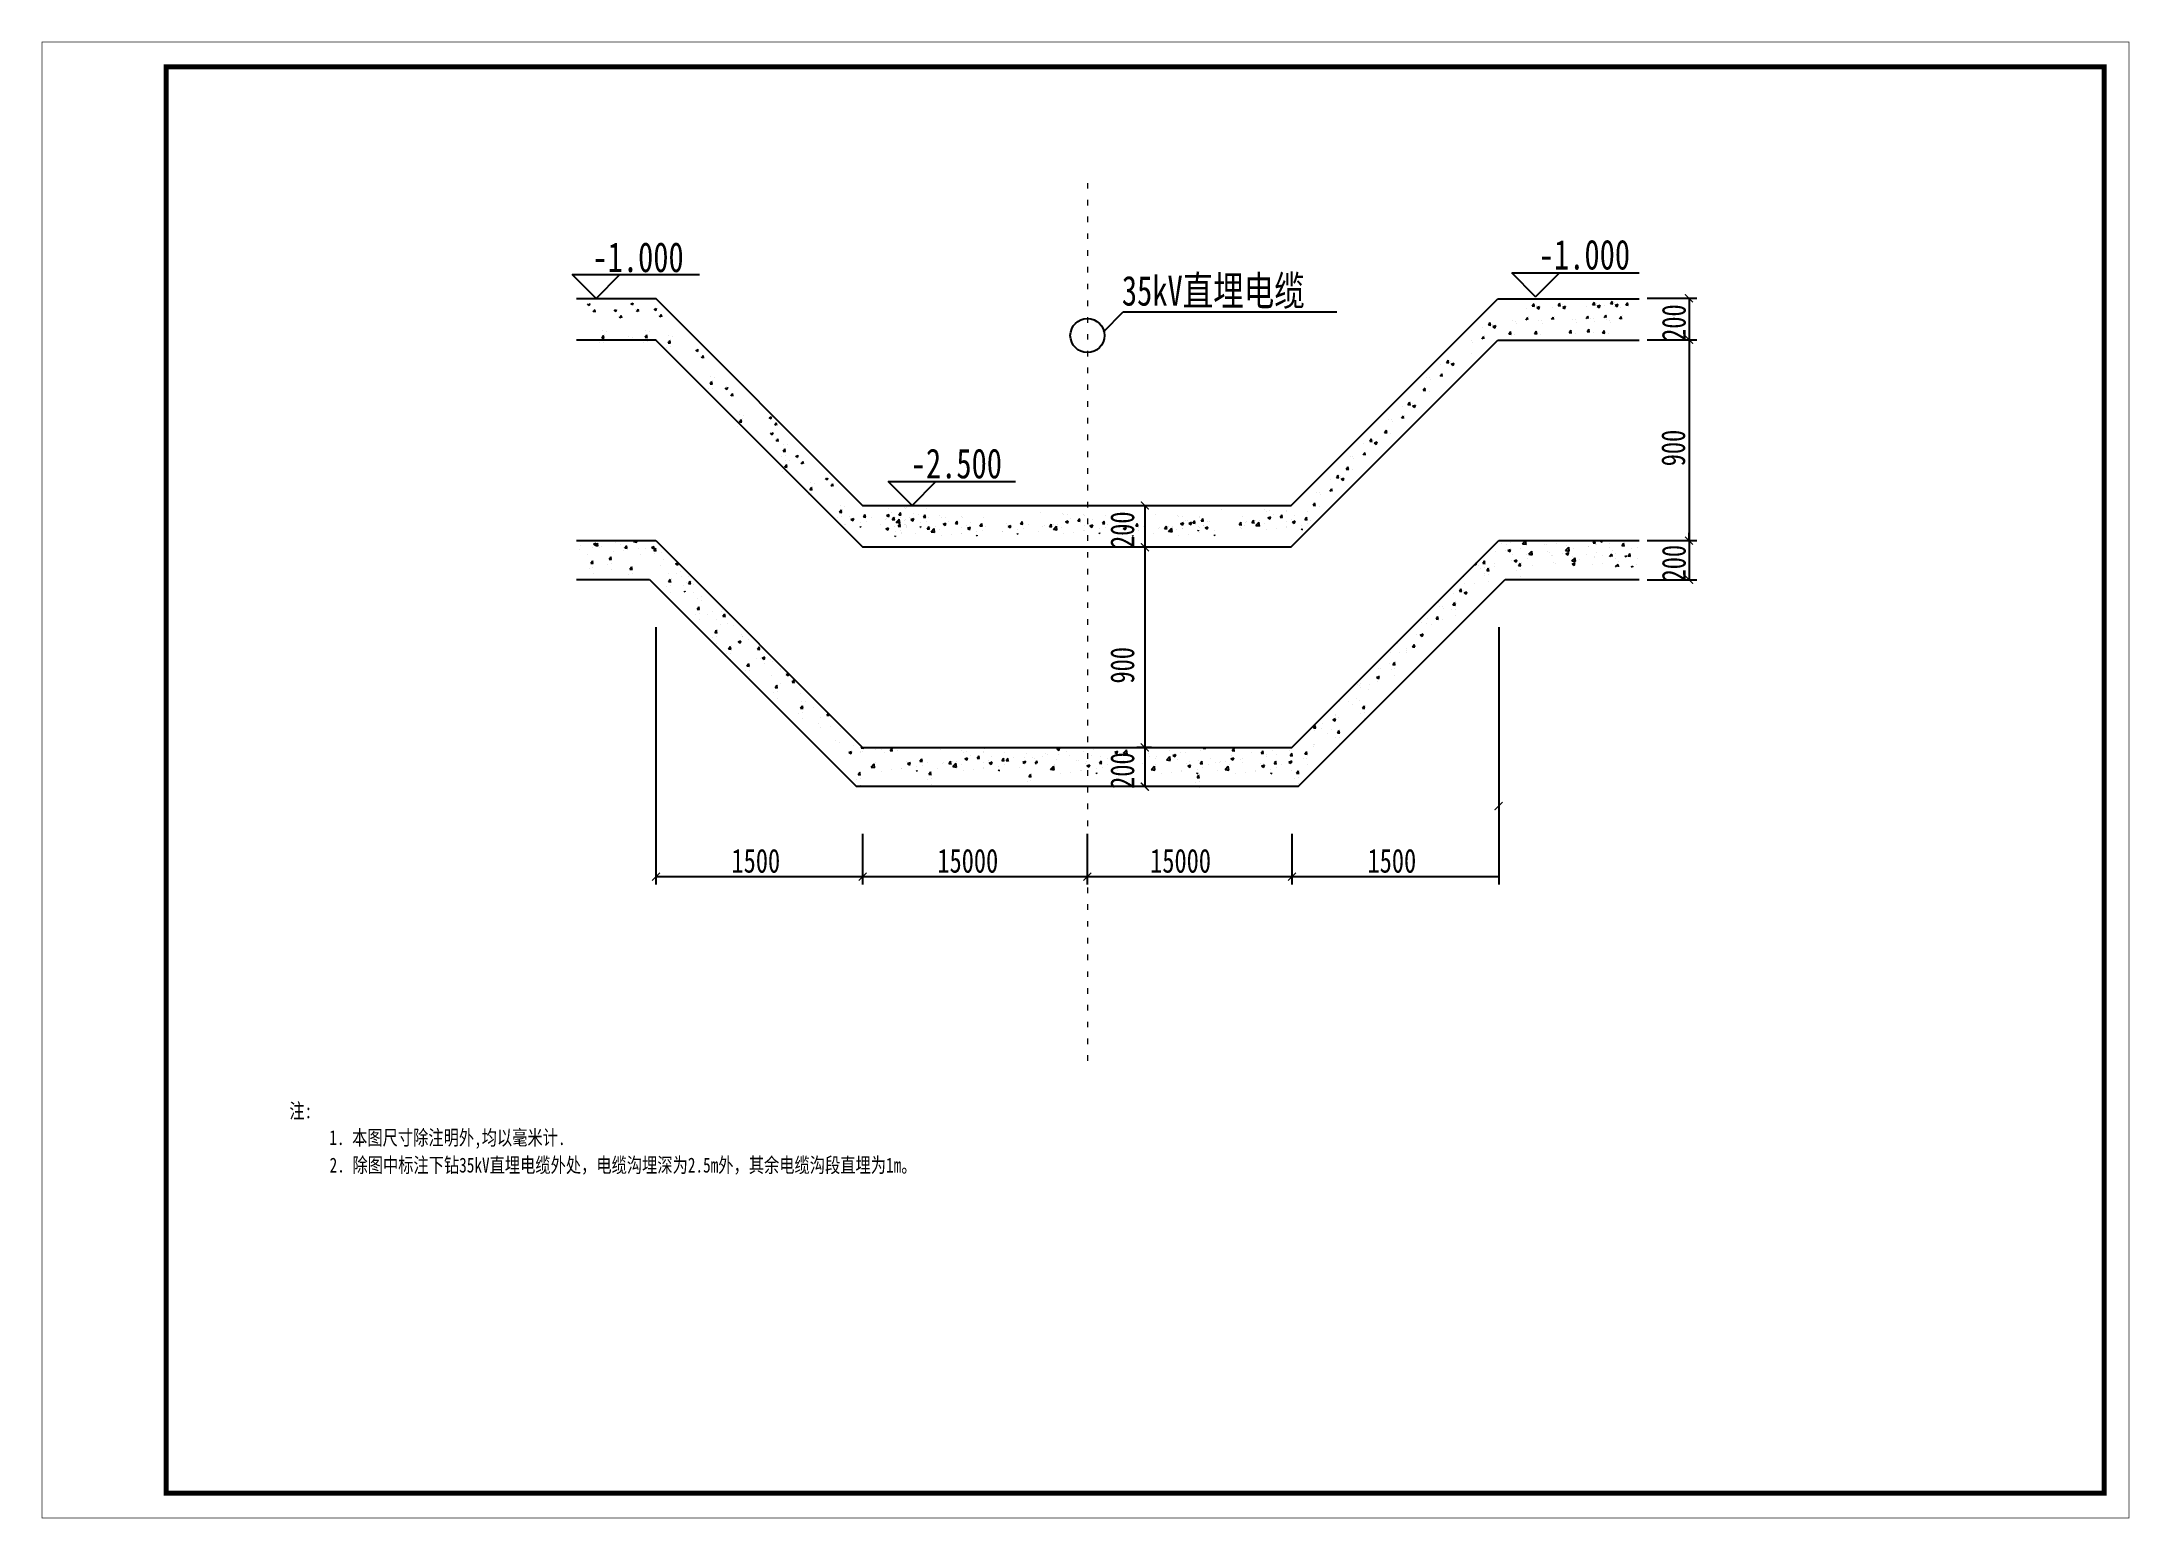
# Model space of a CAD drawing. Header units: inches. Extents: x -113 to 2477, y -497 to 443.
# Drawn here: x 2056.9 to 2477, y -494.3 to -197.2 of the extents above; entities that cross this region are included whole.
import ezdxf

# ---------------------------------------------------------------- set-up
doc = ezdxf.new("R2010")
doc.units = ezdxf.units.IN
doc.header["$MEASUREMENT"] = 0
doc.linetypes.add('DEMO4', pattern=[0.1875, 0.0625, -0.125])
for name, color, linetype in [('0S-DETL-DIMS', 21, 'Continuous'), ('0S-DETL-HATCH', 8, 'Continuous'), ('0S-DETL-LINE', 2, 'Continuous'), ('0S-SYMB', 10, 'Continuous'), ('0S-TEXT', 4, 'Continuous')]:
    doc.layers.add(name, color=color, linetype=linetype)
doc.styles.add('宋体', font='', dxfattribs={"width": 0.75})
doc.styles.get('宋体').set_extended_font_data('SimSun')

msp = doc.modelspace()

# ---------------------------------------------------------------- texts
at = {"color": 0, "style": '宋体', "width": 0.75}
for s, p in [('注:', (2106.713, -413.778)), ('1. 本图尺寸除注明外,均以毫米计.', (2114.752, -419.156)), ('2. 除图中标注下钻35kV直埋电缆外处，电缆沟埋深为2.5m外，其余电缆沟段直埋为1m。', (2114.816, -424.691))]:
    msp.add_text(s, height=3, dxfattribs=at).set_placement(p)
at = {"layer": '0S-DETL-DIMS', "color": 0, "style": '宋体', "width": 0.75}
for s, p in [('200', (2387.715, -257.34)), ('900', (2387.595, -282.581)), ('200', (2276.733, -299.019)), ('200', (2387.715, -305.752)), ('900', (2276.733, -326.299)), ('200', (2276.733, -347.495))]:
    msp.add_text(s, height=4.8, rotation=90, dxfattribs=at).set_placement(p)
for s, p in [('1500', (2195.69, -364.352)), ('15000', (2237.124, -364.352)), ('15000', (2279.945, -364.352)), ('1500', (2323.69, -364.352))]:
    msp.add_text(s, height=4.8, dxfattribs=at).set_placement(p)
at = {"layer": '0S-TEXT', "color": 0, "style": '宋体', "width": 0.75}
for s, p in [('-1.000', (2167.71, -243.497)), ('-1.000', (2358.162, -242.985)), ('35kV直埋电缆', (2274.254, -250.251)), ('-2.500', (2231.766, -285.009))]:
    msp.add_text(s, height=6, dxfattribs=at).set_placement(p)

# ---------------------------------------------------------------- linework, layer by layer
at = {"color": 0, "linetype": 'DEMO4', "lineweight": 0, "ltscale": 18}
msp.add_line((2267.319, -225.59), (2267.319, -403.262), dxfattribs=at)
at = {"color": 0}
for p, q in [((2180.523, -248.871), (2164.49, -248.871)), ((2270.541, -255.51), (2274.545, -251.51)), ((2274.545, -251.51), (2288.893, -251.51)), ((2288.893, -251.51), (2317.504, -251.51)), ((2349.924, -248.871), (2378.342, -248.871)), ((2388.395, -248.763), (2388.395, -257.108)), ((2388.395, -248.763), (2388.395, -305.403)), ((2180.523, -257.213), (2164.49, -257.213)), ((2349.924, -257.213), (2378.342, -257.213)), ((2388.395, -257.108), (2388.395, -297.546)), ((2222.09, -290.438), (2289.29, -290.471)), ((2278.87, -290.466), (2278.872, -347.045)), ((2289.29, -290.471), (2308.324, -290.471)), ((2388.395, -297.546), (2388.395, -303.159)), ((2222.09, -298.78), (2289.29, -298.813)), ((2289.29, -298.813), (2308.324, -298.813))]:
    msp.add_line(p, q, dxfattribs=at)
for points, const_width in [([(2056.934, -494.206), (2056.934, -197.206), (2476.934, -197.206), (2476.934, -494.206)], 0.1), ([(2081.934, -489.206), (2081.934, -202.206), (2471.934, -202.206), (2471.934, -489.206)], 1)]:
    msp.add_lwpolyline(points, close=True, dxfattribs=dict(at, const_width=const_width))
at = {"color": 0, "const_width": 0.24}
for points in [[(2389.195, -249.563), (2387.595, -247.963)], [(2389.195, -257.908), (2387.595, -256.308)], [(2278.072, -289.669), (2279.672, -291.269)], [(2278.072, -298.08), (2279.672, -299.68)], [(2387.595, -296.746), (2389.195, -298.346)], [(2387.595, -296.746), (2389.195, -298.346)], [(2389.195, -306.203), (2387.595, -304.603)], [(2278.072, -338.346), (2279.672, -339.946)], [(2278.072, -338.346), (2279.672, -339.946)], [(2279.672, -347.845), (2278.072, -346.245)], [(2349.29, -351.756), (2350.89, -350.156)], [(2181.29, -364.352), (2179.69, -365.952)], [(2222.89, -364.352), (2221.29, -365.952)], [(2221.29, -365.952), (2222.89, -364.352)], [(2268.1, -364.352), (2266.5, -365.952)], [(2309.29, -364.352), (2307.69, -365.952)], [(2307.69, -365.952), (2309.29, -364.352)]]:
    msp.add_lwpolyline(points, dxfattribs=at)
at = {"color": 0}
msp.add_circle((2267.319, -256.27), 3.437, dxfattribs=at)
at = {"layer": '0S-DETL-DIMS', "color": 0}
for p, q in [((2379.98, -248.763), (2389.995, -248.763)), ((2379.98, -257.108), (2389.995, -257.108)), ((2379.98, -297.546), (2389.995, -297.546)), ((2379.98, -297.546), (2389.995, -297.546)), ((2388.395, -297.546), (2388.395, -295.946)), ((2379.98, -305.403), (2389.995, -305.403)), ((2180.49, -314.942), (2180.49, -366.752)), ((2350.09, -314.942), (2350.09, -366.752)), ((2280.223, -339.146), (2277.272, -339.146)), ((2280.223, -339.146), (2277.272, -339.146)), ((2282.119, -347.045), (2277.272, -347.045)), ((2222.09, -356.542), (2222.09, -366.752)), ((2222.09, -356.542), (2222.09, -366.752)), ((2267.3, -356.542), (2267.3, -366.752)), ((2308.49, -356.542), (2308.49, -366.752)), ((2308.49, -356.542), (2308.49, -366.752)), ((2180.49, -365.152), (2222.09, -365.152)), ((2222.09, -365.152), (2241.29, -365.152)), ((2241.29, -365.152), (2289.29, -365.152)), ((2289.29, -365.152), (2308.49, -365.152)), ((2308.49, -365.152), (2350.09, -365.152))]:
    msp.add_line(p, q, dxfattribs=at)
at = {"layer": '0S-DETL-HATCH', "color": 0}
for p, q in [((2166.676, -249.972), (2167.081, -250.244)), ((2166.792, -249.879), (2166.792, -249.879)), ((2167.08, -250.244), (2167.222, -249.82)), ((2167.732, -251.185), (2167.732, -251.185)), ((2167.867, -251.527), (2168.259, -251.06)), ((2168.279, -251.585), (2168.185, -251.075)), ((2171.99, -251.155), (2172.394, -251.428)), ((2172.106, -251.062), (2172.106, -251.062)), ((2172.393, -251.427), (2172.536, -251.003)), ((2175.391, -249.85), (2175.795, -250.123)), ((2175.506, -249.758), (2175.506, -249.758)), ((2175.794, -250.123), (2175.936, -249.699)), ((2176.446, -251.063), (2176.446, -251.063)), ((2176.582, -251.406), (2176.974, -250.939)), ((2176.994, -251.463), (2176.9, -250.954)), ((2180.036, -250.942), (2180.441, -251.215)), ((2180.152, -250.85), (2180.152, -250.85)), ((2180.44, -251.215), (2180.582, -250.791)), ((2181.228, -252.498), (2181.619, -252.031)), ((2181.64, -252.555), (2181.546, -252.046)), ((2355.652, -250.741), (2355.652, -250.741)), ((2356.821, -250.318), (2357.213, -249.852)), ((2356.821, -250.32), (2357.307, -250.362)), ((2357.233, -250.376), (2357.139, -249.866)), ((2357.639, -250.152), (2357.639, -250.152)), ((2357.753, -250.675), (2358.157, -250.948)), ((2357.759, -250.661), (2358.328, -250.443)), ((2358.156, -250.948), (2358.321, -250.456)), ((2360.856, -250.663), (2360.856, -250.663)), ((2362.026, -250.24), (2362.418, -249.773)), ((2362.026, -250.242), (2362.511, -250.284)), ((2362.437, -250.298), (2362.343, -249.788)), ((2362.843, -250.074), (2362.843, -250.074)), ((2362.957, -250.597), (2363.361, -250.87)), ((2362.963, -250.583), (2363.532, -250.365)), ((2363.361, -250.869), (2363.525, -250.378)), ((2367.822, -250.467), (2367.822, -250.467)), ((2368.991, -250.045), (2369.383, -249.578)), ((2368.991, -250.046), (2369.477, -250.089)), ((2369.403, -250.102), (2369.309, -249.593)), ((2369.809, -249.879), (2369.809, -249.879)), ((2369.923, -250.401), (2370.327, -250.674)), ((2369.929, -250.388), (2370.498, -250.169)), ((2370.326, -250.674), (2370.491, -250.183)), ((2371.422, -250.272), (2371.422, -250.272)), ((2371.837, -252.034), (2371.837, -252.034)), ((2372.591, -249.849), (2372.983, -249.382)), ((2372.591, -249.851), (2373.077, -249.893)), ((2373.003, -249.907), (2372.909, -249.397)), ((2373.409, -249.683), (2373.409, -249.683)), ((2373.523, -250.206), (2373.927, -250.479)), ((2373.529, -250.192), (2374.098, -249.974)), ((2373.926, -250.478), (2374.091, -249.987)), ((2374.514, -250.545), (2374.514, -250.545)), ((2375.683, -250.123), (2376.075, -249.656)), ((2375.683, -250.124), (2376.169, -250.167)), ((2376.095, -250.18), (2376.001, -249.671)), ((2169.683, -255.347), (2169.683, -255.347)), ((2170.116, -256.157), (2170.116, -256.157)), ((2170.488, -255.521), (2170.488, -255.521)), ((2173.045, -252.368), (2173.045, -252.368)), ((2173.181, -252.711), (2173.573, -252.244)), ((2173.593, -252.768), (2173.499, -252.258)), ((2178.296, -256.619), (2178.688, -256.152)), ((2178.398, -255.225), (2178.398, -255.225)), ((2178.708, -256.677), (2178.614, -256.167)), ((2178.831, -256.036), (2178.831, -256.036)), ((2179.202, -255.4), (2179.202, -255.4)), ((2181.092, -252.156), (2181.092, -252.156)), ((2346.835, -254.555), (2346.835, -254.555)), ((2348.004, -254.134), (2348.49, -254.176)), ((2348.005, -254.132), (2348.396, -253.665)), ((2348.416, -254.19), (2348.322, -253.68)), ((2348.822, -253.966), (2348.822, -253.966)), ((2348.936, -254.489), (2349.34, -254.762)), ((2348.942, -254.475), (2349.511, -254.257)), ((2349.339, -254.761), (2349.504, -254.27)), ((2352.119, -255.922), (2352.511, -255.455)), ((2352.119, -255.923), (2352.605, -255.966)), ((2352.531, -255.98), (2352.437, -255.47)), ((2352.859, -253.339), (2352.859, -253.339)), ((2353.335, -256.084), (2353.335, -256.084)), ((2353.434, -253.378), (2353.434, -253.378)), ((2353.626, -253.827), (2353.626, -253.827)), ((2355.532, -253.087), (2355.924, -252.62)), ((2355.944, -253.144), (2355.85, -252.635)), ((2356.067, -252.504), (2356.067, -252.504)), ((2357.323, -255.845), (2357.809, -255.888)), ((2357.324, -255.844), (2357.715, -255.377)), ((2357.735, -255.901), (2357.641, -255.392)), ((2358.064, -253.261), (2358.064, -253.261)), ((2358.54, -256.006), (2358.54, -256.006)), ((2358.639, -253.3), (2358.639, -253.3)), ((2358.831, -253.749), (2358.831, -253.749)), ((2360.737, -253.009), (2361.129, -252.542)), ((2361.148, -253.066), (2361.054, -252.557)), ((2361.271, -252.425), (2361.271, -252.425)), ((2364.289, -255.649), (2364.681, -255.182)), ((2364.289, -255.65), (2364.775, -255.692)), ((2364.701, -255.706), (2364.607, -255.196)), ((2365.029, -253.066), (2365.029, -253.066)), ((2365.506, -255.81), (2365.506, -255.81)), ((2365.604, -253.105), (2365.604, -253.105)), ((2365.796, -253.553), (2365.796, -253.553)), ((2367.702, -252.813), (2368.094, -252.346)), ((2367.889, -255.453), (2368.281, -254.986)), ((2367.889, -255.454), (2368.375, -255.497)), ((2368.114, -252.871), (2368.02, -252.361)), ((2368.301, -255.51), (2368.207, -255.001)), ((2368.237, -252.23), (2368.237, -252.23)), ((2368.63, -252.87), (2368.63, -252.87)), ((2369.106, -255.615), (2369.106, -255.615)), ((2369.204, -252.909), (2369.204, -252.909)), ((2369.396, -253.358), (2369.396, -253.358)), ((2370.981, -255.727), (2371.373, -255.26)), ((2370.981, -255.728), (2371.466, -255.77)), ((2371.392, -255.784), (2371.298, -255.275)), ((2371.302, -252.618), (2371.694, -252.151)), ((2371.714, -252.675), (2371.62, -252.166)), ((2371.721, -253.144), (2371.721, -253.144)), ((2372.197, -255.889), (2372.197, -255.889)), ((2372.296, -253.183), (2372.296, -253.183)), ((2372.488, -253.632), (2372.488, -253.632)), ((2374.394, -252.891), (2374.786, -252.424)), ((2374.806, -252.949), (2374.712, -252.439)), ((2374.928, -252.308), (2374.928, -252.308)), ((2169.223, -257.751), (2169.223, -257.751)), ((2169.484, -256.558), (2169.484, -256.558)), ((2169.582, -256.741), (2169.974, -256.274)), ((2169.582, -256.742), (2170.068, -256.784)), ((2169.994, -256.798), (2169.9, -256.288)), ((2169.999, -257.606), (2169.999, -257.606)), ((2174.997, -256.53), (2174.997, -256.53)), ((2175.801, -256.705), (2175.801, -256.705)), ((2177.938, -257.63), (2177.938, -257.63)), ((2178.199, -256.437), (2178.199, -256.437)), ((2178.296, -256.62), (2178.782, -256.663)), ((2178.714, -257.484), (2178.714, -257.484)), ((2182.584, -258.722), (2182.584, -258.722)), ((2182.845, -257.529), (2182.845, -257.529)), ((2182.942, -257.711), (2183.334, -257.244)), ((2182.942, -257.713), (2183.428, -257.755)), ((2183.044, -256.318), (2183.044, -256.318)), ((2183.354, -257.769), (2183.26, -257.259)), ((2183.359, -258.577), (2183.359, -258.577)), ((2183.477, -257.128), (2183.477, -257.128)), ((2183.848, -256.492), (2183.848, -256.492)), ((2188.463, -259.198), (2188.867, -259.47)), ((2188.578, -259.105), (2188.578, -259.105)), ((2188.866, -259.47), (2189.009, -259.046)), ((2189.518, -260.411), (2189.518, -260.411)), ((2189.654, -260.753), (2190.046, -260.286)), ((2190.066, -260.811), (2189.972, -260.301)), ((2344.519, -259.898), (2344.519, -259.898)), ((2344.618, -257.192), (2344.618, -257.192)), ((2344.81, -257.641), (2344.81, -257.641)), ((2346.716, -256.901), (2347.107, -256.434)), ((2347.127, -256.958), (2347.033, -256.449)), ((2347.25, -256.317), (2347.25, -256.317)), ((2191.47, -264.573), (2191.47, -264.573)), ((2338.302, -264.447), (2338.694, -263.98)), ((2338.422, -262.101), (2338.422, -262.101)), ((2338.714, -264.504), (2338.62, -263.995)), ((2338.837, -263.864), (2338.837, -263.864)), ((2339.591, -261.679), (2339.983, -261.212)), ((2339.591, -261.68), (2340.077, -261.722)), ((2340.003, -261.736), (2339.909, -261.227)), ((2340.409, -261.512), (2340.409, -261.512)), ((2340.523, -262.035), (2340.927, -262.308)), ((2340.529, -262.022), (2341.098, -261.803)), ((2340.926, -262.308), (2341.091, -261.817)), ((2191.01, -266.977), (2191.01, -266.977)), ((2191.271, -265.784), (2191.271, -265.784)), ((2191.368, -265.967), (2191.76, -265.5)), ((2191.368, -265.968), (2191.854, -266.01)), ((2191.78, -266.024), (2191.686, -265.515)), ((2191.786, -266.832), (2191.786, -266.832)), ((2191.903, -265.383), (2191.903, -265.383)), ((2192.274, -264.748), (2192.274, -264.748)), ((2194.38, -266.834), (2194.784, -267.107)), ((2194.495, -266.742), (2194.495, -266.742)), ((2194.783, -267.107), (2194.926, -266.683)), ((2195.435, -268.047), (2195.435, -268.047)), ((2195.571, -268.39), (2195.963, -267.923)), ((2195.983, -268.447), (2195.889, -267.938)), ((2334.889, -267.282), (2335.281, -266.815)), ((2334.889, -267.284), (2335.375, -267.326)), ((2335.301, -267.34), (2335.207, -266.83)), ((2335.629, -264.699), (2335.629, -264.699)), ((2336.105, -267.444), (2336.105, -267.444)), ((2336.204, -264.739), (2336.204, -264.739)), ((2336.396, -265.187), (2336.396, -265.187)), ((2197.387, -272.209), (2197.387, -272.209)), ((2197.82, -273.02), (2197.82, -273.02)), ((2198.191, -272.384), (2198.191, -272.384)), ((2203.194, -272.746), (2203.598, -273.019)), ((2203.309, -272.654), (2203.309, -272.654)), ((2203.597, -273.019), (2203.74, -272.595)), ((2330.546, -272.914), (2330.938, -272.447)), ((2330.666, -270.568), (2330.666, -270.568)), ((2330.958, -272.971), (2330.864, -272.462)), ((2331.081, -272.33), (2331.081, -272.33)), ((2331.835, -270.145), (2332.227, -269.678)), ((2331.835, -270.147), (2332.321, -270.189)), ((2332.247, -270.203), (2332.153, -269.693)), ((2332.652, -269.979), (2332.652, -269.979)), ((2332.766, -270.502), (2333.171, -270.775)), ((2332.773, -270.488), (2333.342, -270.27)), ((2333.17, -270.774), (2333.335, -270.283)), ((2196.927, -274.614), (2196.927, -274.614)), ((2197.188, -273.42), (2197.188, -273.42)), ((2197.285, -273.603), (2197.677, -273.136)), ((2197.285, -273.604), (2197.771, -273.647)), ((2197.697, -273.661), (2197.603, -273.151)), ((2197.703, -274.468), (2197.703, -274.468)), ((2203.502, -275.949), (2203.906, -276.221)), ((2203.618, -275.856), (2203.618, -275.856)), ((2203.905, -276.221), (2204.048, -275.797)), ((2204.249, -273.959), (2204.249, -273.959)), ((2204.385, -274.302), (2204.777, -273.835)), ((2204.557, -277.162), (2204.557, -277.162)), ((2204.693, -277.504), (2205.085, -277.037)), ((2204.797, -274.359), (2204.703, -273.85)), ((2205.105, -277.562), (2205.011, -277.052)), ((2324.126, -277.535), (2324.518, -277.068)), ((2324.538, -277.593), (2324.444, -277.083)), ((2327.133, -275.749), (2327.525, -275.282)), ((2327.133, -275.75), (2327.619, -275.793)), ((2327.545, -275.807), (2327.451, -275.297)), ((2327.873, -273.166), (2327.873, -273.166)), ((2328.349, -275.911), (2328.349, -275.911)), ((2328.448, -273.205), (2328.448, -273.205)), ((2328.64, -273.654), (2328.64, -273.654)), ((2205.741, -280.526), (2205.741, -280.526)), ((2206.002, -279.333), (2206.002, -279.333)), ((2206.099, -279.515), (2206.491, -279.048)), ((2206.099, -279.516), (2206.585, -279.559)), ((2206.201, -278.122), (2206.201, -278.122)), ((2206.511, -279.573), (2206.417, -279.063)), ((2206.509, -281.324), (2206.509, -281.324)), ((2206.517, -280.381), (2206.517, -280.381)), ((2206.634, -278.932), (2206.634, -278.932)), ((2207.005, -278.296), (2207.005, -278.296)), ((2208.556, -280.506), (2208.96, -280.779)), ((2208.672, -280.413), (2208.672, -280.413)), ((2208.96, -280.778), (2209.102, -280.355)), ((2320.164, -280.556), (2320.164, -280.556)), ((2320.739, -280.595), (2320.739, -280.595)), ((2320.931, -281.044), (2320.931, -281.044)), ((2322.837, -280.304), (2323.229, -279.837)), ((2322.957, -277.958), (2322.957, -277.958)), ((2323.249, -280.361), (2323.155, -279.851)), ((2323.372, -279.72), (2323.372, -279.72)), ((2324.126, -277.536), (2324.612, -277.579)), ((2324.943, -277.369), (2324.943, -277.369)), ((2325.057, -277.892), (2325.462, -278.165)), ((2325.064, -277.878), (2325.633, -277.66)), ((2325.461, -278.164), (2325.626, -277.673)), ((2206.049, -283.728), (2206.049, -283.728)), ((2206.31, -282.535), (2206.31, -282.535)), ((2206.407, -282.719), (2206.893, -282.761)), ((2206.408, -282.718), (2206.799, -282.251)), ((2206.819, -282.775), (2206.725, -282.266)), ((2206.825, -283.583), (2206.825, -283.583)), ((2206.942, -282.134), (2206.942, -282.134)), ((2207.313, -281.499), (2207.313, -281.499)), ((2209.611, -281.719), (2209.611, -281.719)), ((2209.747, -282.062), (2210.139, -281.595)), ((2210.159, -282.119), (2210.065, -281.61)), ((2214.533, -285.035), (2214.937, -285.308)), ((2214.648, -284.943), (2214.648, -284.943)), ((2214.936, -285.308), (2215.078, -284.884)), ((2316.258, -285.248), (2316.258, -285.248)), ((2317.427, -284.825), (2317.819, -284.358)), ((2317.427, -284.826), (2317.913, -284.869)), ((2317.839, -284.883), (2317.745, -284.373)), ((2318.245, -284.659), (2318.245, -284.659)), ((2318.359, -285.182), (2318.763, -285.455)), ((2318.365, -285.168), (2318.934, -284.95)), ((2318.762, -285.454), (2318.927, -284.963)), ((2319.424, -283.139), (2319.816, -282.672)), ((2319.424, -283.14), (2319.91, -283.183)), ((2319.836, -283.196), (2319.742, -282.687)), ((2320.64, -283.301), (2320.64, -283.301)), ((2211.103, -288.286), (2211.103, -288.286)), ((2211.364, -287.092), (2211.364, -287.092)), ((2211.462, -287.275), (2211.854, -286.808)), ((2211.462, -287.276), (2211.947, -287.319)), ((2211.563, -285.881), (2211.563, -285.881)), ((2211.873, -287.332), (2211.779, -286.823)), ((2211.879, -288.14), (2211.879, -288.14)), ((2211.996, -286.692), (2211.996, -286.692)), ((2212.368, -286.056), (2212.368, -286.056)), ((2215.588, -286.248), (2215.588, -286.248)), ((2215.724, -286.591), (2216.116, -286.124)), ((2216.136, -286.648), (2216.042, -286.139)), ((2313.466, -287.846), (2313.466, -287.846)), ((2314.041, -287.885), (2314.041, -287.885)), ((2314.232, -288.334), (2314.232, -288.334)), ((2316.139, -287.593), (2316.53, -287.127)), ((2316.55, -287.651), (2316.456, -287.141)), ((2316.673, -287.01), (2316.673, -287.01)), ((2217.08, -292.815), (2217.08, -292.815)), ((2217.341, -291.621), (2217.341, -291.621)), ((2217.438, -291.804), (2217.83, -291.337)), ((2217.438, -291.805), (2217.924, -291.848)), ((2217.54, -290.41), (2217.54, -290.41)), ((2217.85, -291.861), (2217.756, -291.352)), ((2217.856, -292.669), (2217.856, -292.669)), ((2217.973, -291.221), (2217.973, -291.221)), ((2218.344, -290.585), (2218.344, -290.585)), ((2219.479, -292.78), (2219.479, -292.78)), ((2219.717, -293.299), (2220.122, -293.572)), ((2219.724, -293.286), (2220.293, -293.067)), ((2220.121, -293.572), (2220.286, -293.081)), ((2221.592, -293.889), (2221.592, -293.889)), ((2222.225, -292.761), (2222.617, -292.294)), ((2222.225, -292.762), (2222.711, -292.804)), ((2222.637, -292.818), (2222.543, -292.308)), ((2222.774, -293.648), (2222.774, -293.648)), ((2223.818, -292.963), (2223.818, -292.963)), ((2226.294, -290.451), (2226.294, -290.451)), ((2226.726, -293.213), (2226.726, -293.213)), ((2226.863, -292.494), (2227.268, -292.766)), ((2226.87, -292.48), (2227.439, -292.261)), ((2226.947, -293.076), (2226.947, -293.076)), ((2227.267, -292.766), (2227.432, -292.275)), ((2227.304, -291.083), (2227.304, -291.083)), ((2227.961, -291.873), (2227.961, -291.873)), ((2228.055, -293.271), (2228.447, -292.804)), ((2228.055, -293.272), (2228.541, -293.314)), ((2228.157, -293.147), (2228.157, -293.147)), ((2228.467, -293.328), (2228.373, -292.818)), ((2228.76, -292.945), (2228.76, -292.945)), ((2228.836, -293.855), (2229.559, -293.967)), ((2228.848, -293.881), (2229.481, -293.221)), ((2229.35, -292.324), (2229.742, -291.857)), ((2229.35, -292.325), (2229.836, -292.368)), ((2229.555, -293.995), (2229.465, -293.223)), ((2229.641, -292.894), (2229.641, -292.894)), ((2229.762, -292.381), (2229.668, -291.872)), ((2230.505, -293.409), (2230.505, -293.409)), ((2230.586, -290.965), (2230.586, -290.965)), ((2230.633, -290.635), (2230.633, -290.635)), ((2230.64, -293.195), (2230.64, -293.195)), ((2230.71, -291.139), (2230.71, -291.139)), ((2230.903, -290.952), (2230.903, -290.952)), ((2231.554, -292.815), (2231.554, -292.815)), ((2231.793, -293.335), (2232.197, -293.607)), ((2231.799, -293.321), (2232.368, -293.102)), ((2232.196, -293.607), (2232.361, -293.116)), ((2232.299, -292.057), (2232.299, -292.057)), ((2232.333, -293.345), (2232.333, -293.345)), ((2233.303, -292.334), (2233.303, -292.334)), ((2233.668, -293.924), (2233.668, -293.924)), ((2234.301, -292.796), (2234.693, -292.329)), ((2234.301, -292.797), (2234.787, -292.839)), ((2234.713, -292.853), (2234.619, -292.343)), ((2234.813, -292.623), (2234.813, -292.623)), ((2234.849, -293.683), (2234.849, -293.683)), ((2234.925, -291.148), (2234.925, -291.148)), ((2235.412, -292.94), (2235.412, -292.94)), ((2237.642, -292.518), (2237.642, -292.518)), ((2237.913, -292.835), (2237.913, -292.835)), ((2238.265, -294.216), (2238.834, -293.998)), ((2238.662, -294.502), (2238.827, -294.011)), ((2238.699, -292.819), (2238.699, -292.819)), ((2239.356, -293.609), (2239.356, -293.609)), ((2240.745, -294.06), (2241.137, -293.593)), ((2240.745, -294.061), (2241.231, -294.104)), ((2241.157, -294.117), (2241.063, -293.608)), ((2241.981, -292.701), (2241.981, -292.701)), ((2242.105, -292.875), (2242.105, -292.875)), ((2243.695, -293.793), (2243.695, -293.793)), ((2245.696, -294.532), (2246.088, -294.065)), ((2246.32, -292.884), (2246.32, -292.884)), ((2253.862, -294.17), (2254.254, -293.703)), ((2254.274, -294.228), (2254.18, -293.718)), ((2257.93, -291.861), (2257.93, -291.861)), ((2262.269, -292.044), (2262.269, -292.044)), ((2262.54, -292.361), (2262.54, -292.361)), ((2262.886, -293.756), (2263.29, -294.029)), ((2262.892, -293.743), (2263.461, -293.524)), ((2263.289, -294.029), (2263.454, -293.538)), ((2263.326, -292.346), (2263.326, -292.346)), ((2263.983, -293.136), (2263.983, -293.136)), ((2265.373, -293.587), (2265.765, -293.12)), ((2265.373, -293.588), (2265.858, -293.63)), ((2265.785, -293.644), (2265.691, -293.135)), ((2266.608, -292.228), (2266.608, -292.228)), ((2266.732, -292.401), (2266.732, -292.401)), ((2268.322, -293.319), (2268.322, -293.319)), ((2270.323, -294.058), (2270.715, -293.591)), ((2270.323, -294.06), (2270.809, -294.102)), ((2270.735, -294.116), (2270.641, -293.606)), ((2270.836, -293.885), (2270.836, -293.885)), ((2270.947, -292.411), (2270.947, -292.411)), ((2281.101, -292.255), (2281.101, -292.255)), ((2285.44, -292.438), (2285.44, -292.438)), ((2285.71, -292.755), (2285.71, -292.755)), ((2286.063, -294.136), (2286.632, -293.918)), ((2286.46, -294.422), (2286.625, -293.931)), ((2286.497, -292.74), (2286.497, -292.74)), ((2287.154, -293.53), (2287.154, -293.53)), ((2287.468, -293.556), (2287.468, -293.556)), ((2287.713, -294.062), (2288.282, -293.843)), ((2288.11, -294.348), (2288.275, -293.857)), ((2288.543, -293.98), (2288.935, -293.513)), ((2288.543, -293.981), (2289.029, -294.024)), ((2288.955, -294.038), (2288.861, -293.528)), ((2289.779, -292.621), (2289.779, -292.621)), ((2289.903, -292.795), (2289.903, -292.795)), ((2290.214, -293.537), (2290.606, -293.07)), ((2290.214, -293.538), (2290.7, -293.58)), ((2290.626, -293.594), (2290.532, -293.085)), ((2291.493, -293.713), (2291.493, -293.713)), ((2291.807, -293.74), (2291.807, -293.74)), ((2294.283, -291.227), (2294.283, -291.227)), ((2297.88, -294.305), (2298.271, -293.838)), ((2298.292, -294.362), (2298.198, -293.853)), ((2298.503, -292.658), (2298.503, -292.658)), ((2299.1, -293.842), (2299.1, -293.842)), ((2299.322, -293.705), (2299.322, -293.705)), ((2300.43, -293.9), (2300.822, -293.433)), ((2300.43, -293.901), (2300.916, -293.943)), ((2300.531, -293.776), (2300.531, -293.776)), ((2300.842, -293.957), (2300.748, -293.448)), ((2301.135, -293.574), (2301.135, -293.574)), ((2301.223, -294.51), (2301.856, -293.85)), ((2301.929, -294.624), (2301.84, -293.852)), ((2302.016, -293.523), (2302.016, -293.523)), ((2302.879, -294.038), (2302.879, -294.038)), ((2303.007, -291.264), (2303.007, -291.264)), ((2303.278, -291.581), (2303.278, -291.581)), ((2303.624, -292.976), (2304.028, -293.249)), ((2303.63, -292.962), (2304.199, -292.744)), ((2304.027, -293.248), (2304.192, -292.757)), ((2304.064, -291.565), (2304.064, -291.565)), ((2304.721, -292.356), (2304.721, -292.356)), ((2306.111, -292.806), (2306.503, -292.339)), ((2306.111, -292.807), (2306.596, -292.85)), ((2306.523, -292.863), (2306.429, -292.354)), ((2307.346, -291.447), (2307.346, -291.447)), ((2307.401, -293.677), (2307.401, -293.677)), ((2307.47, -291.621), (2307.47, -291.621)), ((2308.315, -293.297), (2308.315, -293.297)), ((2308.553, -293.817), (2308.957, -294.089)), ((2308.559, -293.803), (2309.128, -293.585)), ((2308.957, -294.089), (2309.121, -293.598)), ((2309.06, -292.539), (2309.06, -292.539)), ((2309.094, -293.828), (2309.094, -293.828)), ((2311.061, -293.278), (2311.453, -292.811)), ((2311.061, -293.279), (2311.547, -293.322)), ((2311.473, -293.335), (2311.379, -292.826)), ((2311.574, -293.105), (2311.574, -293.105)), ((2311.685, -291.63), (2311.685, -291.63)), ((2312.172, -293.422), (2312.172, -293.422)), ((2312.725, -290.429), (2313.117, -289.962)), ((2312.725, -290.43), (2313.211, -290.473)), ((2313.137, -290.486), (2313.043, -289.977)), ((2313.942, -290.591), (2313.942, -290.591)), ((2165.785, -297.601), (2165.785, -297.601)), ((2167.898, -298.265), (2168.467, -298.046)), ((2168.295, -298.551), (2168.46, -298.06)), ((2168.406, -298.498), (2168.797, -298.032)), ((2168.818, -298.556), (2168.724, -298.046)), ((2172.404, -298.015), (2172.404, -298.015)), ((2173.396, -298.27), (2173.396, -298.27)), ((2175.938, -297.709), (2176.661, -297.821)), ((2175.95, -297.735), (2176.132, -297.546)), ((2176.657, -297.849), (2176.621, -297.546)), ((2177.569, -297.698), (2177.569, -297.698)), ((2218.514, -294.294), (2218.514, -294.294)), ((2218.552, -294.257), (2218.552, -294.257)), ((2221.554, -294.825), (2221.695, -294.678)), ((2221.695, -294.825), (2221.678, -294.68)), ((2225.765, -294.223), (2225.765, -294.223)), ((2226.727, -295.183), (2227.131, -295.455)), ((2226.733, -295.169), (2227.302, -294.95)), ((2227.13, -295.455), (2227.295, -294.964)), ((2228.555, -294.597), (2228.555, -294.597)), ((2228.564, -296.708), (2228.704, -296.561)), ((2228.602, -295.772), (2228.602, -295.772)), ((2228.705, -296.708), (2228.688, -296.563)), ((2229.235, -294.644), (2229.627, -294.177)), ((2229.235, -294.645), (2229.721, -294.687)), ((2229.647, -294.701), (2229.553, -294.191)), ((2229.783, -295.531), (2229.783, -295.531)), ((2229.909, -296.03), (2229.909, -296.03)), ((2229.947, -295.994), (2229.947, -295.994)), ((2230.589, -294.329), (2230.589, -294.329)), ((2230.627, -294.292), (2230.627, -294.292)), ((2230.827, -294.847), (2230.827, -294.847)), ((2230.874, -294.516), (2230.874, -294.516)), ((2230.908, -294.666), (2230.908, -294.666)), ((2232.774, -296.106), (2232.774, -296.106)), ((2233.63, -294.86), (2233.77, -294.713)), ((2233.735, -295.096), (2233.735, -295.096)), ((2233.771, -294.86), (2233.754, -294.715)), ((2233.956, -294.959), (2233.956, -294.959)), ((2235.065, -295.154), (2235.457, -294.687)), ((2235.065, -295.155), (2235.551, -295.197)), ((2235.166, -295.03), (2235.166, -295.03)), ((2235.477, -295.211), (2235.383, -294.702)), ((2235.77, -294.828), (2235.77, -294.828)), ((2235.846, -295.738), (2236.569, -295.85)), ((2235.858, -295.764), (2236.491, -295.104)), ((2236.564, -295.878), (2236.474, -295.106)), ((2236.651, -294.777), (2236.651, -294.777)), ((2237.514, -295.292), (2237.514, -295.292)), ((2237.917, -296.549), (2237.917, -296.549)), ((2238.259, -294.23), (2238.663, -294.502)), ((2239.95, -296.333), (2239.95, -296.333)), ((2241.985, -296.065), (2241.985, -296.065)), ((2242.023, -296.029), (2242.023, -296.029)), ((2242.035, -294.931), (2242.035, -294.931)), ((2242.949, -294.551), (2242.949, -294.551)), ((2243.188, -295.071), (2243.592, -295.343)), ((2243.194, -295.057), (2243.763, -294.838)), ((2243.591, -295.343), (2243.756, -294.852)), ((2243.729, -295.081), (2243.729, -295.081)), ((2245.025, -296.596), (2245.165, -296.449)), ((2245.063, -295.66), (2245.063, -295.66)), ((2245.166, -296.596), (2245.149, -296.451)), ((2245.696, -294.533), (2246.182, -294.575)), ((2246.108, -294.589), (2246.014, -294.08)), ((2246.209, -294.359), (2246.209, -294.359)), ((2246.244, -295.419), (2246.244, -295.419)), ((2246.807, -294.676), (2246.807, -294.676)), ((2250.151, -295.704), (2250.151, -295.704)), ((2250.189, -295.667), (2250.189, -295.667)), ((2251.116, -294.19), (2251.116, -294.19)), ((2251.354, -294.709), (2251.758, -294.982)), ((2251.36, -294.695), (2251.929, -294.477)), ((2251.758, -294.982), (2251.922, -294.49)), ((2253.191, -296.234), (2253.332, -296.088)), ((2253.229, -295.299), (2253.229, -295.299)), ((2253.332, -296.234), (2253.315, -296.09)), ((2253.862, -294.171), (2254.348, -294.214)), ((2254.41, -295.058), (2254.41, -295.058)), ((2255.455, -294.373), (2255.455, -294.373)), ((2257.401, -295.632), (2257.401, -295.632)), ((2258.362, -294.623), (2258.362, -294.623)), ((2258.584, -294.485), (2258.584, -294.485)), ((2259.692, -294.68), (2260.084, -294.213)), ((2259.692, -294.682), (2260.178, -294.724)), ((2259.793, -294.557), (2259.793, -294.557)), ((2260.104, -294.738), (2260.01, -294.228)), ((2260.397, -294.355), (2260.397, -294.355)), ((2260.473, -295.264), (2261.196, -295.377)), ((2260.485, -295.29), (2261.118, -294.631)), ((2261.192, -295.404), (2261.102, -294.632)), ((2261.278, -294.303), (2261.278, -294.303)), ((2262.141, -294.819), (2262.141, -294.819)), ((2262.544, -296.076), (2262.544, -296.076)), ((2264.577, -295.86), (2264.577, -295.86)), ((2266.612, -295.592), (2266.612, -295.592)), ((2266.65, -295.555), (2266.65, -295.555)), ((2266.663, -294.458), (2266.663, -294.458)), ((2267.577, -294.078), (2267.577, -294.078)), ((2267.815, -294.597), (2268.22, -294.87)), ((2267.821, -294.584), (2268.391, -294.365)), ((2268.219, -294.87), (2268.384, -294.378)), ((2268.356, -294.608), (2268.356, -294.608)), ((2269.652, -296.123), (2269.793, -295.976)), ((2269.69, -295.187), (2269.69, -295.187)), ((2269.793, -296.123), (2269.776, -295.978)), ((2270.871, -294.946), (2270.871, -294.946)), ((2271.434, -294.203), (2271.434, -294.203)), ((2273.321, -296.098), (2273.321, -296.098)), ((2273.359, -296.061), (2273.359, -296.061)), ((2274.286, -294.584), (2274.286, -294.584)), ((2274.525, -295.103), (2274.929, -295.376)), ((2274.531, -295.089), (2275.1, -294.871)), ((2274.928, -295.375), (2275.093, -294.884)), ((2276.362, -296.628), (2276.502, -296.481)), ((2276.4, -295.692), (2276.4, -295.692)), ((2276.503, -296.628), (2276.486, -296.483)), ((2277.033, -294.564), (2277.425, -294.097)), ((2277.033, -294.565), (2277.519, -294.608)), ((2277.445, -294.621), (2277.351, -294.112)), ((2277.581, -295.451), (2277.581, -295.451)), ((2278.625, -294.767), (2278.625, -294.767)), ((2280.572, -296.026), (2280.572, -296.026)), ((2281.533, -295.017), (2281.533, -295.017)), ((2281.754, -294.879), (2281.754, -294.879)), ((2282.863, -295.074), (2283.255, -294.607)), ((2282.863, -295.075), (2283.348, -295.118)), ((2282.964, -294.95), (2282.964, -294.95)), ((2283.275, -295.131), (2283.181, -294.622)), ((2283.568, -294.749), (2283.568, -294.749)), ((2283.644, -295.658), (2284.366, -295.77)), ((2283.656, -295.684), (2284.289, -295.024)), ((2284.362, -295.798), (2284.272, -295.026)), ((2284.449, -294.697), (2284.449, -294.697)), ((2285.312, -295.212), (2285.312, -295.212)), ((2285.715, -296.469), (2285.715, -296.469)), ((2286.056, -294.15), (2286.461, -294.423)), ((2286.503, -295.07), (2286.503, -295.07)), ((2286.541, -295.033), (2286.541, -295.033)), ((2287.706, -294.076), (2288.111, -294.348)), ((2287.748, -296.254), (2287.748, -296.254)), ((2289.543, -295.601), (2289.684, -295.454)), ((2289.581, -294.665), (2289.581, -294.665)), ((2289.684, -295.601), (2289.667, -295.456)), ((2289.782, -295.986), (2289.782, -295.986)), ((2289.821, -295.949), (2289.821, -295.949)), ((2289.833, -294.851), (2289.833, -294.851)), ((2290.747, -294.472), (2290.747, -294.472)), ((2290.763, -294.424), (2290.763, -294.424)), ((2290.986, -294.991), (2291.39, -295.264)), ((2290.992, -294.977), (2291.561, -294.759)), ((2291.389, -295.263), (2291.554, -294.772)), ((2291.527, -295.002), (2291.527, -295.002)), ((2292.823, -296.516), (2292.963, -296.37)), ((2292.861, -295.58), (2292.861, -295.58)), ((2292.964, -296.516), (2292.947, -296.371)), ((2297.88, -294.306), (2298.365, -294.349)), ((2298.139, -294.852), (2298.139, -294.852)), ((2298.392, -294.132), (2298.392, -294.132)), ((2298.428, -295.193), (2298.428, -295.193)), ((2298.991, -294.45), (2298.991, -294.45)), ((2301.211, -294.484), (2301.934, -294.596)), ((2303.282, -295.295), (2303.282, -295.295)), ((2305.315, -295.079), (2305.315, -295.079)), ((2307.35, -294.812), (2307.35, -294.812)), ((2307.388, -294.775), (2307.388, -294.775)), ((2310.39, -295.342), (2310.531, -295.195)), ((2310.428, -294.406), (2310.428, -294.406)), ((2310.531, -295.342), (2310.514, -295.197)), ((2311.609, -294.165), (2311.609, -294.165)), ((2350.727, -298.031), (2350.727, -298.031)), ((2351.684, -298.221), (2351.684, -298.221)), ((2352.458, -297.974), (2352.458, -297.974)), ((2354.87, -298.173), (2355.593, -298.285)), ((2354.882, -298.199), (2355.509, -297.546)), ((2355.066, -298.215), (2355.066, -298.215)), ((2355.589, -298.313), (2355.5, -297.546)), ((2355.789, -297.701), (2355.789, -297.701)), ((2361.714, -298.125), (2361.714, -298.125)), ((2363.651, -297.556), (2363.649, -297.546)), ((2364.792, -297.72), (2364.792, -297.72)), ((2369.069, -298.009), (2369.457, -297.546)), ((2369.069, -298.01), (2369.555, -298.053)), ((2369.481, -298.066), (2369.387, -297.557)), ((2370.424, -297.557), (2370.828, -297.829)), ((2370.827, -297.829), (2370.922, -297.546)), ((2372.412, -298.095), (2372.412, -298.095)), ((2374.522, -297.563), (2374.522, -297.563)), ((2374.899, -298.519), (2375.291, -298.052)), ((2375.311, -298.576), (2375.217, -298.067)), ((2165.069, -299.4), (2165.069, -299.4)), ((2165.293, -298.617), (2165.293, -298.617)), ((2166.725, -300.402), (2166.725, -300.402)), ((2167.402, -302.062), (2167.794, -301.595)), ((2167.402, -302.063), (2167.888, -302.106)), ((2167.664, -298.829), (2167.664, -298.829)), ((2167.813, -302.119), (2167.72, -301.61)), ((2167.892, -298.279), (2168.296, -298.551)), ((2167.936, -301.479), (2167.936, -301.479)), ((2168.405, -298.5), (2168.891, -298.542)), ((2169.174, -298.88), (2169.174, -298.88)), ((2169.632, -298.8), (2169.632, -298.8)), ((2170.729, -302.261), (2170.729, -302.261)), ((2171.088, -301.251), (2171.479, -300.784)), ((2171.088, -301.252), (2171.573, -301.294)), ((2171.499, -301.308), (2171.405, -300.798)), ((2171.505, -302.116), (2171.505, -302.116)), ((2171.622, -300.667), (2171.622, -300.667)), ((2171.858, -299.726), (2171.858, -299.726)), ((2173.893, -299.458), (2173.893, -299.458)), ((2173.971, -298.984), (2173.971, -298.984)), ((2174.235, -299.009), (2174.627, -298.542)), ((2174.235, -299.01), (2174.721, -299.052)), ((2174.648, -299.066), (2174.554, -298.556)), ((2176.971, -299.053), (2176.971, -299.053)), ((2177.47, -300.404), (2177.47, -300.404)), ((2178.31, -299.167), (2178.31, -299.167)), ((2179.573, -298.929), (2179.977, -299.202)), ((2179.579, -298.916), (2180.148, -298.697)), ((2179.976, -299.202), (2180.141, -298.711)), ((2180.065, -299.519), (2180.457, -299.052)), ((2180.065, -299.52), (2180.551, -299.562)), ((2180.249, -300.046), (2180.249, -300.046)), ((2180.478, -299.576), (2180.384, -299.066)), ((2181.576, -299.883), (2181.576, -299.883)), ((2182.001, -301.315), (2182.001, -301.315)), ((2184.424, -302.202), (2184.829, -302.475)), ((2184.431, -302.188), (2184.937, -301.994)), ((2184.828, -302.474), (2184.976, -302.032)), ((2345.325, -302.311), (2345.488, -302.422)), ((2345.488, -302.421), (2345.625, -302.01)), ((2346.081, -302.445), (2346.081, -302.445)), ((2346.877, -302.082), (2347.269, -301.615)), ((2346.877, -302.084), (2347.363, -302.126)), ((2347.289, -302.14), (2347.195, -301.63)), ((2347.412, -301.499), (2347.412, -301.499)), ((2349.144, -302.185), (2349.144, -302.185)), ((2349.433, -299.742), (2349.433, -299.742)), ((2351.467, -299.474), (2351.467, -299.474)), ((2351.913, -299.527), (2352.318, -299.8)), ((2351.92, -299.514), (2352.489, -299.295)), ((2352.317, -299.8), (2352.482, -299.309)), ((2352.724, -301.567), (2352.724, -301.567)), ((2352.941, -300.314), (2352.941, -300.314)), ((2353.17, -301.62), (2353.575, -301.893)), ((2353.177, -301.607), (2353.746, -301.388)), ((2353.574, -301.893), (2353.739, -301.402)), ((2354.073, -302.564), (2354.465, -302.097)), ((2354.485, -302.622), (2354.391, -302.112)), ((2354.546, -299.069), (2354.546, -299.069)), ((2354.608, -301.981), (2354.608, -301.981)), ((2355.69, -300.406), (2355.69, -300.406)), ((2355.803, -301.162), (2355.803, -301.162)), ((2356.127, -300.266), (2356.85, -300.378)), ((2356.139, -300.292), (2356.765, -299.639)), ((2356.322, -300.308), (2356.322, -300.308)), ((2356.846, -300.406), (2356.757, -299.639)), ((2359.404, -298.398), (2359.404, -298.398)), ((2359.679, -298.393), (2359.679, -298.393)), ((2359.912, -299.797), (2359.912, -299.797)), ((2360.302, -300.004), (2360.302, -300.004)), ((2360.661, -300.491), (2360.661, -300.491)), ((2360.936, -300.486), (2360.936, -300.486)), ((2361.169, -301.89), (2361.169, -301.89)), ((2361.559, -302.097), (2361.559, -302.097)), ((2362.971, -300.218), (2362.971, -300.218)), ((2363.545, -299.518), (2364.268, -299.63)), ((2363.557, -299.544), (2364.19, -298.884)), ((2363.594, -300.178), (2363.999, -300.451)), ((2363.601, -300.165), (2364.17, -299.946)), ((2363.743, -298.581), (2363.743, -298.581)), ((2363.998, -300.451), (2364.163, -299.959)), ((2364.085, -299.225), (2364.085, -299.225)), ((2364.263, -299.658), (2364.174, -298.886)), ((2364.802, -301.611), (2365.525, -301.723)), ((2364.814, -301.637), (2365.447, -300.977)), ((2364.851, -302.271), (2365.256, -302.544)), ((2364.858, -302.258), (2365.427, -302.039)), ((2365, -300.674), (2365, -300.674)), ((2365.042, -299.191), (2365.042, -299.191)), ((2365.255, -302.544), (2365.42, -302.053)), ((2365.342, -301.318), (2365.342, -301.318)), ((2365.52, -301.751), (2365.43, -300.979)), ((2366.299, -301.284), (2366.299, -301.284)), ((2367.787, -300.25), (2367.787, -300.25)), ((2368.082, -298.765), (2368.082, -298.765)), ((2368.191, -298.704), (2368.191, -298.704)), ((2369.044, -302.343), (2369.044, -302.343)), ((2369.339, -300.858), (2369.339, -300.858)), ((2369.448, -300.797), (2369.448, -300.797)), ((2369.782, -298.377), (2369.782, -298.377)), ((2369.822, -299.982), (2369.822, -299.982)), ((2371.039, -300.47), (2371.039, -300.47)), ((2371.079, -302.075), (2371.079, -302.075)), ((2372.369, -300.746), (2372.865, -300.23)), ((2372.421, -298.948), (2372.421, -298.948)), ((2372.908, -300.746), (2372.848, -300.231)), ((2372.9, -299.577), (2372.9, -299.577)), ((2373.626, -302.839), (2374.122, -302.323)), ((2373.669, -300.188), (2373.669, -300.188)), ((2373.678, -301.041), (2373.678, -301.041)), ((2374.165, -302.839), (2374.105, -302.324)), ((2374.157, -301.67), (2374.157, -301.67)), ((2374.899, -298.52), (2375.385, -298.563)), ((2375.463, -300.746), (2375.851, -300.597)), ((2375.798, -300.746), (2375.844, -300.61)), ((2376.156, -300.612), (2376.548, -300.145)), ((2376.156, -300.613), (2376.642, -300.656)), ((2376.567, -300.669), (2376.473, -300.16)), ((2376.487, -300.228), (2376.487, -300.228)), ((2376.76, -299.131), (2376.76, -299.131)), ((2377.744, -302.321), (2377.744, -302.321)), ((2378.017, -301.224), (2378.017, -301.224)), ((2378.033, -298.901), (2378.033, -298.901)), ((2167.043, -303.073), (2167.043, -303.073)), ((2167.819, -302.927), (2167.819, -302.927)), ((2167.838, -304.184), (2167.838, -304.184)), ((2171.523, -303.373), (2171.523, -303.373)), ((2174.9, -304.271), (2174.9, -304.271)), ((2175.259, -303.26), (2175.65, -302.793)), ((2175.259, -303.261), (2175.744, -303.304)), ((2175.67, -303.317), (2175.576, -302.808)), ((2175.676, -304.125), (2175.676, -304.125)), ((2175.694, -305.382), (2175.694, -305.382)), ((2175.793, -302.676), (2175.793, -302.676)), ((2181.477, -302.589), (2181.477, -302.589)), ((2182.941, -304.115), (2182.941, -304.115)), ((2183.039, -305.79), (2183.525, -305.832)), ((2183.04, -305.789), (2183.431, -305.322)), ((2183.451, -305.846), (2183.357, -305.336)), ((2183.457, -306.654), (2183.457, -306.654)), ((2183.574, -305.205), (2183.574, -305.205)), ((2184.653, -304.082), (2184.653, -304.082)), ((2185.405, -303.687), (2185.405, -303.687)), ((2185.6, -304.685), (2185.6, -304.685)), ((2185.936, -306.645), (2185.936, -306.645)), ((2186.601, -305.866), (2186.601, -305.866)), ((2187.023, -306.142), (2187.415, -305.675)), ((2187.023, -306.144), (2187.509, -306.186)), ((2187.119, -304.779), (2187.119, -304.779)), ((2187.435, -306.2), (2187.341, -305.69)), ((2187.971, -306.377), (2187.971, -306.377)), ((2343.091, -304.814), (2343.091, -304.814)), ((2343.188, -306.133), (2343.188, -306.133)), ((2345.156, -306.154), (2345.156, -306.154)), ((2346.519, -303.093), (2346.519, -303.093)), ((2347.294, -302.948), (2347.294, -302.948)), ((2347.313, -304.205), (2347.313, -304.205)), ((2347.315, -304.558), (2347.315, -304.558)), ((2347.673, -303.548), (2348.065, -303.081)), ((2347.673, -303.549), (2348.159, -303.591)), ((2348.085, -303.605), (2347.991, -303.095)), ((2348.09, -304.413), (2348.09, -304.413)), ((2348.109, -305.67), (2348.109, -305.67)), ((2348.208, -302.964), (2348.208, -302.964)), ((2349.329, -302.68), (2349.329, -302.68)), ((2353.714, -303.575), (2353.714, -303.575)), ((2354.073, -302.566), (2354.559, -302.608)), ((2354.49, -303.43), (2354.49, -303.43)), ((2354.509, -304.687), (2354.509, -304.687)), ((2356.947, -302.499), (2356.947, -302.499)), ((2376.719, -302.839), (2377.108, -302.69)), ((2377.055, -302.839), (2377.101, -302.703)), ((2182.681, -306.799), (2182.681, -306.799)), ((2183.475, -307.911), (2183.475, -307.911)), ((2186.221, -307.803), (2186.335, -307.684)), ((2186.347, -307.929), (2186.319, -307.686)), ((2188.127, -308.002), (2188.127, -308.002)), ((2188.793, -311.313), (2189.184, -310.846)), ((2188.911, -309.178), (2188.911, -309.178)), ((2189.204, -311.371), (2189.11, -310.861)), ((2189.327, -310.73), (2189.327, -310.73)), ((2189.575, -309.525), (2189.575, -309.525)), ((2189.674, -306.819), (2189.674, -306.819)), ((2189.705, -308.711), (2189.705, -308.711)), ((2337.885, -310.035), (2337.885, -310.035)), ((2338.213, -310.707), (2338.213, -310.707)), ((2338.788, -310.746), (2338.788, -310.746)), ((2340.886, -310.455), (2341.278, -309.988)), ((2340.886, -310.456), (2341.372, -310.498)), ((2341.006, -308.109), (2341.006, -308.109)), ((2341.298, -310.512), (2341.204, -310.002)), ((2341.421, -309.871), (2341.421, -309.871)), ((2341.605, -310.286), (2341.605, -310.286)), ((2342.175, -307.686), (2342.567, -307.219)), ((2342.175, -307.687), (2342.661, -307.73)), ((2342.587, -307.744), (2342.493, -307.234)), ((2342.993, -307.52), (2342.993, -307.52)), ((2343.106, -308.043), (2343.511, -308.316)), ((2343.113, -308.029), (2343.682, -307.811)), ((2343.51, -308.315), (2343.675, -307.824)), ((2188.434, -312.324), (2188.434, -312.324)), ((2188.792, -311.315), (2189.278, -311.357)), ((2189.21, -312.179), (2189.21, -312.179)), ((2189.228, -313.436), (2189.228, -313.436)), ((2190.883, -312.338), (2190.883, -312.338)), ((2191.906, -311.708), (2191.906, -311.708)), ((2192.596, -313.43), (2192.596, -313.43)), ((2193.483, -314.416), (2193.483, -314.416)), ((2193.582, -311.71), (2193.582, -311.71)), ((2193.941, -311.44), (2193.941, -311.44)), ((2193.981, -312.766), (2194.373, -312.299)), ((2193.981, -312.768), (2194.466, -312.81)), ((2194.11, -312.747), (2194.11, -312.747)), ((2194.393, -312.824), (2194.299, -312.314)), ((2194.881, -314.241), (2194.881, -314.241)), ((2195.222, -312.522), (2195.222, -312.522)), ((2196.057, -314.532), (2196.057, -314.532)), ((2334.516, -314.024), (2334.516, -314.024)), ((2335.649, -314.235), (2335.649, -314.235)), ((2335.746, -313.241), (2335.746, -313.241)), ((2336.577, -314.365), (2336.577, -314.365)), ((2337.473, -313.29), (2337.865, -312.823)), ((2337.473, -313.291), (2337.959, -313.334)), ((2337.885, -313.347), (2337.791, -312.838)), ((2338.689, -313.452), (2338.689, -313.452)), ((2338.98, -311.195), (2338.98, -311.195)), ((2340.528, -311.465), (2340.528, -311.465)), ((2341.303, -311.32), (2341.303, -311.32)), ((2341.322, -312.577), (2341.322, -312.577)), ((2191.96, -317.048), (2191.96, -317.048)), ((2192.318, -316.037), (2192.71, -315.57)), ((2192.318, -316.038), (2192.804, -316.081)), ((2192.73, -316.095), (2192.636, -315.585)), ((2192.735, -316.903), (2192.735, -316.903)), ((2192.754, -318.16), (2192.754, -318.16)), ((2192.853, -315.454), (2192.853, -315.454)), ((2195.123, -319.32), (2195.514, -318.853)), ((2195.534, -319.377), (2195.44, -318.868)), ((2195.657, -318.737), (2195.657, -318.737)), ((2197.002, -317.913), (2197.406, -318.186)), ((2197.008, -317.9), (2197.577, -317.681)), ((2197.405, -318.186), (2197.57, -317.695)), ((2197.606, -316.512), (2197.606, -316.512)), ((2197.876, -316.771), (2197.876, -316.771)), ((2197.943, -316.837), (2197.943, -316.837)), ((2199.161, -317.376), (2199.161, -317.376)), ((2200.938, -319.39), (2201.33, -318.923)), ((2201.351, -319.448), (2201.257, -318.938)), ((2329.727, -318.205), (2329.727, -318.205)), ((2332.771, -318.894), (2333.163, -318.427)), ((2332.771, -318.895), (2333.227, -318.935)), ((2333.183, -318.951), (2333.089, -318.442)), ((2333.608, -316.447), (2333.608, -316.447)), ((2334.299, -316.558), (2334.704, -316.831)), ((2334.306, -316.545), (2334.875, -316.326)), ((2334.417, -316.73), (2334.417, -316.73)), ((2334.703, -316.831), (2334.868, -316.34)), ((2194.764, -320.331), (2194.764, -320.331)), ((2195.122, -319.321), (2195.608, -319.364)), ((2195.54, -320.185), (2195.54, -320.185)), ((2195.558, -321.442), (2195.558, -321.442)), ((2198.808, -322.763), (2199.2, -322.296)), ((2198.808, -322.764), (2199.294, -322.806)), ((2199.22, -322.82), (2199.126, -322.311)), ((2199.343, -322.179), (2199.343, -322.179)), ((2200.7, -321.173), (2200.7, -321.173)), ((2200.851, -319.303), (2200.851, -319.303)), ((2200.938, -319.391), (2201.424, -319.434)), ((2201.581, -321.351), (2201.581, -321.351)), ((2201.853, -321.186), (2202.258, -321.459)), ((2201.86, -321.172), (2202.429, -320.954)), ((2202.257, -321.458), (2202.422, -320.967)), ((2202.413, -322.265), (2202.413, -322.265)), ((2203.566, -321.412), (2203.566, -321.412)), ((2203.846, -321.833), (2203.846, -321.833)), ((2205.513, -323.197), (2205.513, -323.197)), ((2325.893, -323.271), (2325.893, -323.271)), ((2326.253, -323.263), (2326.253, -323.263)), ((2328.11, -322.336), (2328.11, -322.336)), ((2328.392, -320.058), (2328.392, -320.058)), ((2328.709, -322.627), (2328.709, -322.627)), ((2328.773, -322.489), (2329.165, -322.022)), ((2328.773, -322.49), (2329.259, -322.532)), ((2329.185, -322.546), (2329.091, -322.037)), ((2329.191, -323.354), (2329.191, -323.354)), ((2329.308, -321.905), (2329.308, -321.905)), ((2330.097, -320.045), (2330.097, -320.045)), ((2331.441, -319.296), (2331.441, -319.296)), ((2331.47, -319.652), (2331.47, -319.652)), ((2331.502, -320.028), (2331.502, -320.028)), ((2198.45, -323.773), (2198.45, -323.773)), ((2199.225, -323.628), (2199.225, -323.628)), ((2199.244, -324.885), (2199.244, -324.885)), ((2203.742, -324.771), (2203.742, -324.771)), ((2204.468, -327.104), (2204.86, -326.637)), ((2204.468, -327.105), (2204.954, -327.147)), ((2204.88, -327.161), (2204.786, -326.651)), ((2205.003, -326.52), (2205.003, -326.52)), ((2205.489, -326.243), (2205.489, -326.243)), ((2205.588, -323.537), (2205.588, -323.537)), ((2206.705, -324.458), (2207.109, -324.731)), ((2206.711, -324.445), (2207.201, -324.257)), ((2206.821, -324.366), (2206.821, -324.366)), ((2207.108, -324.731), (2207.251, -324.307)), ((2207.76, -325.672), (2207.76, -325.672)), ((2207.896, -326.014), (2208.288, -325.547)), ((2207.896, -326.015), (2208.382, -326.058)), ((2208.308, -326.071), (2208.214, -325.562)), ((2208.618, -326.041), (2208.618, -326.041)), ((2209.816, -326.896), (2209.816, -326.896)), ((2321.62, -326.549), (2321.62, -326.549)), ((2322.08, -326.737), (2322.08, -326.737)), ((2322.189, -326.306), (2322.189, -326.306)), ((2322.333, -327.098), (2322.333, -327.098)), ((2323.903, -327.398), (2323.903, -327.398)), ((2324.115, -326.469), (2324.115, -326.469)), ((2324.219, -323.531), (2324.219, -323.531)), ((2325.492, -325.074), (2325.897, -325.347)), ((2325.499, -325.06), (2326.068, -324.842)), ((2325.794, -325.977), (2325.794, -325.977)), ((2325.896, -325.346), (2326.061, -324.855)), ((2328.415, -323.499), (2328.415, -323.499)), ((2329.209, -324.611), (2329.209, -324.611)), ((2204.11, -328.114), (2204.11, -328.114)), ((2204.885, -327.969), (2204.885, -327.969)), ((2204.904, -329.226), (2204.904, -329.226)), ((2209.513, -331.045), (2209.513, -331.045)), ((2209.61, -331.229), (2210.096, -331.271)), ((2209.611, -331.227), (2210.002, -330.76)), ((2209.612, -328.339), (2209.612, -328.339)), ((2209.712, -329.834), (2209.712, -329.834)), ((2210.022, -331.285), (2209.928, -330.775)), ((2210.145, -330.644), (2210.145, -330.644)), ((2210.516, -330.008), (2210.516, -330.008)), ((2212.23, -331.1), (2212.23, -331.1)), ((2318.003, -329.633), (2318.022, -329.635)), ((2319.942, -329.943), (2319.942, -329.943)), ((2320.572, -330.438), (2320.572, -330.438)), ((2321.522, -329.255), (2321.522, -329.255)), ((2321.977, -329.675), (2321.977, -329.675)), ((2322.664, -331.227), (2323.055, -330.76)), ((2322.664, -331.229), (2323.149, -331.271)), ((2323.075, -331.285), (2322.981, -330.775)), ((2323.198, -330.644), (2323.198, -330.644)), ((2209.252, -332.238), (2209.252, -332.238)), ((2210.028, -332.093), (2210.028, -332.093)), ((2210.046, -333.35), (2210.046, -333.35)), ((2213.238, -334.323), (2213.238, -334.323)), ((2213.588, -333.178), (2213.588, -333.178)), ((2213.647, -335.164), (2213.647, -335.164)), ((2214.854, -332.638), (2215.186, -332.242)), ((2214.854, -332.639), (2215.34, -332.682)), ((2215.266, -332.695), (2215.181, -332.238)), ((2215.682, -334.896), (2215.682, -334.896)), ((2217.594, -335.364), (2217.594, -335.364)), ((2312.834, -335.196), (2313.32, -335.239)), ((2312.835, -335.195), (2313.226, -334.728)), ((2312.997, -335.796), (2312.997, -335.796)), ((2313.246, -335.252), (2313.152, -334.743)), ((2314.465, -335.36), (2314.465, -335.36)), ((2314.65, -334.408), (2314.65, -334.408)), ((2316.364, -335.5), (2316.364, -335.5)), ((2316.686, -333.59), (2317.09, -333.862)), ((2316.692, -333.576), (2317.261, -333.357)), ((2317.089, -333.862), (2317.254, -333.371)), ((2317.201, -332.57), (2317.201, -332.57)), ((2317.257, -332.762), (2317.257, -332.762)), ((2317.616, -336.191), (2318.008, -335.724)), ((2317.804, -333.149), (2317.804, -333.149)), ((2318.027, -336.249), (2317.933, -335.739)), ((2318.15, -335.608), (2318.15, -335.608)), ((2322.305, -332.238), (2322.305, -332.238)), ((2323.081, -332.093), (2323.081, -332.093)), ((2323.099, -333.35), (2323.099, -333.35)), ((2216.622, -337.697), (2216.622, -337.697)), ((2217.495, -338.069), (2217.495, -338.069)), ((2219.282, -340.17), (2219.687, -340.443)), ((2219.289, -340.156), (2219.858, -339.938)), ((2219.617, -340.227), (2219.617, -340.227)), ((2219.686, -340.442), (2219.851, -339.951)), ((2220.333, -338.843), (2220.333, -338.843)), ((2221.618, -340.166), (2221.618, -340.166)), ((2221.652, -339.959), (2221.652, -339.959)), ((2221.811, -339.263), (2222.297, -339.306)), ((2221.812, -339.262), (2221.991, -339.048)), ((2222.047, -339.935), (2222.047, -339.935)), ((2222.224, -339.319), (2222.192, -339.146)), ((2224.73, -339.554), (2224.73, -339.554)), ((2225.791, -339.593), (2225.791, -339.593)), ((2226.386, -340.118), (2226.386, -340.118)), ((2227.641, -339.772), (2228.033, -339.305)), ((2227.641, -339.773), (2228.127, -339.816)), ((2228.053, -339.829), (2227.959, -339.32)), ((2229.011, -339.21), (2229.011, -339.21)), ((2229.166, -339.713), (2229.166, -339.713)), ((2233.35, -339.393), (2233.35, -339.393)), ((2237.689, -339.576), (2237.689, -339.576)), ((2242.028, -339.76), (2242.028, -339.76)), ((2242.298, -340.077), (2242.298, -340.077)), ((2243.085, -340.061), (2243.085, -340.061)), ((2246.367, -339.943), (2246.367, -339.943)), ((2246.491, -340.117), (2246.491, -340.117)), ((2246.52, -339.467), (2246.52, -339.467)), ((2248.218, -339.386), (2248.218, -339.386)), ((2250.706, -340.126), (2250.706, -340.126)), ((2251.231, -339.303), (2251.231, -339.303)), ((2261.155, -339.501), (2261.559, -339.774)), ((2261.161, -339.488), (2261.73, -339.269)), ((2261.558, -339.774), (2261.723, -339.282)), ((2263.095, -339.899), (2263.095, -339.899)), ((2266.572, -339.893), (2266.572, -339.893)), ((2267.2, -339.378), (2267.2, -339.378)), ((2268.607, -339.626), (2268.607, -339.626)), ((2271.685, -339.22), (2271.685, -339.22)), ((2272.836, -340.152), (2273.24, -340.425)), ((2272.842, -340.138), (2273.411, -339.92)), ((2273.239, -340.425), (2273.404, -339.933)), ((2274.596, -340.085), (2274.596, -340.085)), ((2274.603, -340.323), (2275.236, -339.663)), ((2275.309, -340.437), (2275.219, -339.665)), ((2279.336, -339.271), (2279.336, -339.271)), ((2283.823, -339.773), (2283.823, -339.773)), ((2286.024, -340.242), (2286.024, -340.242)), ((2286.962, -340.133), (2286.962, -340.133)), ((2287.996, -339.2), (2287.996, -339.2)), ((2290.04, -339.728), (2290.04, -339.728)), ((2290.643, -339.269), (2290.746, -339.146)), ((2290.643, -339.27), (2291.128, -339.312)), ((2290.764, -339.428), (2290.764, -339.428)), ((2291.054, -339.326), (2291.021, -339.146)), ((2296.472, -339.78), (2296.958, -339.822)), ((2296.473, -339.779), (2296.864, -339.312)), ((2296.884, -339.836), (2296.79, -339.327)), ((2300.398, -340.204), (2300.398, -340.204)), ((2302.303, -340.289), (2302.694, -339.822)), ((2302.714, -340.346), (2302.62, -339.837)), ((2304.503, -339.684), (2304.503, -339.684)), ((2308.088, -339.832), (2308.088, -339.832)), ((2308.394, -340.236), (2308.394, -340.236)), ((2308.725, -339.074), (2308.725, -339.074)), ((2311.089, -340.461), (2311.481, -339.994)), ((2311.501, -340.518), (2311.407, -340.009)), ((2311.624, -339.878), (2311.624, -339.878)), ((2312.829, -339.018), (2312.829, -339.018)), ((2312.898, -338.502), (2312.898, -338.502)), ((2313.033, -338.539), (2313.033, -338.539)), ((2315.666, -336.354), (2315.666, -336.354)), ((2317.257, -337.202), (2317.257, -337.202)), ((2317.616, -336.193), (2318.101, -336.235)), ((2318.033, -337.057), (2318.033, -337.057)), ((2318.051, -338.314), (2318.051, -338.314)), ((2221.163, -344.62), (2221.555, -344.153)), ((2221.575, -344.678), (2221.481, -344.168)), ((2221.698, -344.037), (2221.698, -344.037)), ((2223.77, -343.092), (2224.493, -343.204)), ((2223.783, -343.118), (2224.416, -342.458)), ((2224.489, -343.232), (2224.399, -342.46)), ((2224.575, -342.131), (2224.575, -342.131)), ((2225.842, -343.903), (2225.842, -343.903)), ((2227.875, -343.687), (2227.875, -343.687)), ((2229.909, -343.419), (2229.909, -343.419)), ((2229.947, -343.382), (2229.947, -343.382)), ((2230.874, -341.905), (2230.874, -341.905)), ((2231.113, -342.425), (2231.517, -342.697)), ((2231.119, -342.411), (2231.688, -342.192)), ((2231.516, -342.697), (2231.681, -342.206)), ((2232.949, -343.95), (2233.09, -343.803)), ((2232.988, -343.014), (2232.988, -343.014)), ((2233.09, -343.95), (2233.074, -343.805)), ((2233.621, -341.886), (2234.013, -341.419)), ((2233.621, -341.887), (2234.106, -341.929)), ((2234.033, -341.943), (2233.939, -341.434)), ((2234.169, -342.773), (2234.169, -342.773)), ((2235.213, -342.089), (2235.213, -342.089)), ((2235.426, -344.54), (2235.818, -344.073)), ((2235.837, -344.598), (2235.743, -344.088)), ((2235.96, -343.957), (2235.96, -343.957)), ((2237.16, -343.348), (2237.16, -343.348)), ((2238.121, -342.338), (2238.121, -342.338)), ((2238.342, -342.201), (2238.342, -342.201)), ((2239.45, -342.397), (2239.936, -342.439)), ((2239.451, -342.396), (2239.842, -341.929)), ((2239.552, -342.272), (2239.552, -342.272)), ((2239.863, -342.453), (2239.769, -341.944)), ((2240.156, -342.07), (2240.156, -342.07)), ((2240.231, -342.98), (2240.954, -343.092)), ((2240.244, -343.006), (2240.877, -342.346)), ((2240.95, -343.12), (2240.86, -342.348)), ((2241.036, -342.019), (2241.036, -342.019)), ((2241.9, -342.534), (2241.9, -342.534)), ((2242.303, -343.791), (2242.303, -343.791)), ((2242.644, -341.472), (2243.049, -341.745)), ((2242.65, -341.458), (2243.22, -341.24)), ((2243.048, -341.744), (2243.213, -341.253)), ((2243.742, -340.852), (2243.742, -340.852)), ((2244.336, -343.575), (2244.336, -343.575)), ((2245.131, -341.302), (2245.523, -340.835)), ((2245.131, -341.303), (2245.617, -341.346)), ((2245.543, -341.359), (2245.449, -340.85)), ((2246.37, -343.307), (2246.37, -343.307)), ((2246.408, -343.271), (2246.408, -343.271)), ((2246.421, -342.173), (2246.421, -342.173)), ((2247.335, -341.793), (2247.335, -341.793)), ((2247.574, -342.313), (2247.978, -342.585)), ((2247.58, -342.299), (2248.149, -342.081)), ((2247.977, -342.585), (2248.142, -342.094)), ((2248.08, -341.035), (2248.08, -341.035)), ((2248.114, -342.324), (2248.114, -342.324)), ((2249.41, -343.838), (2249.551, -343.691)), ((2249.449, -342.902), (2249.449, -342.902)), ((2249.552, -343.838), (2249.535, -343.693)), ((2250.082, -341.774), (2250.474, -341.307)), ((2250.082, -341.775), (2250.567, -341.817)), ((2250.494, -341.831), (2250.4, -341.322)), ((2250.594, -341.601), (2250.594, -341.601)), ((2250.63, -342.661), (2250.63, -342.661)), ((2250.961, -341.812), (2251.353, -341.345)), ((2250.961, -341.813), (2251.447, -341.856)), ((2251.193, -341.918), (2251.193, -341.918)), ((2251.373, -341.869), (2251.279, -341.36)), ((2251.674, -341.977), (2251.674, -341.977)), ((2252.419, -341.218), (2252.419, -341.218)), ((2253.621, -343.236), (2253.621, -343.236)), ((2254.325, -342.123), (2254.656, -342.346)), ((2254.331, -342.109), (2254.901, -341.891)), ((2254.7, -341.08), (2254.7, -341.08)), ((2254.745, -342.346), (2254.894, -341.904)), ((2255.044, -340.31), (2255.044, -340.31)), ((2256.072, -344.437), (2256.072, -344.437)), ((2256.326, -341.242), (2256.326, -341.242)), ((2256.758, -341.401), (2256.758, -341.401)), ((2256.791, -342.322), (2257.183, -341.855)), ((2256.791, -342.323), (2257.051, -342.346)), ((2257.197, -342.346), (2257.109, -341.87)), ((2258.361, -340.975), (2258.361, -340.975)), ((2258.921, -340.471), (2258.921, -340.471)), ((2259.383, -340.493), (2259.383, -340.493)), ((2259.884, -343.546), (2260.607, -343.658)), ((2259.897, -343.572), (2260.53, -342.912)), ((2260.603, -343.686), (2260.513, -342.914)), ((2260.689, -342.585), (2260.689, -342.585)), ((2261.097, -341.585), (2261.097, -341.585)), ((2261.439, -340.569), (2261.439, -340.569)), ((2261.956, -344.357), (2261.956, -344.357)), ((2263.722, -340.676), (2263.722, -340.676)), ((2263.989, -344.141), (2263.989, -344.141)), ((2265.116, -341.712), (2265.116, -341.712)), ((2265.436, -341.768), (2265.436, -341.768)), ((2266.023, -343.873), (2266.023, -343.873)), ((2266.061, -343.837), (2266.061, -343.837)), ((2266.988, -342.359), (2266.988, -342.359)), ((2267.101, -342.084), (2267.101, -342.084)), ((2267.227, -342.879), (2267.631, -343.151)), ((2267.233, -342.865), (2267.802, -342.646)), ((2267.63, -343.151), (2267.795, -342.66)), ((2268.061, -340.86), (2268.061, -340.86)), ((2269.064, -344.404), (2269.204, -344.257)), ((2269.102, -343.468), (2269.102, -343.468)), ((2269.205, -344.404), (2269.188, -344.259)), ((2269.735, -342.34), (2270.127, -341.873)), ((2269.735, -342.341), (2270.221, -342.383)), ((2269.775, -341.951), (2269.775, -341.951)), ((2269.856, -340.898), (2269.856, -340.898)), ((2270.147, -342.397), (2270.053, -341.888)), ((2270.283, -343.227), (2270.283, -343.227)), ((2271.323, -341.475), (2271.323, -341.475)), ((2271.327, -342.543), (2271.327, -342.543)), ((2272.4, -341.043), (2272.4, -341.043)), ((2273.274, -343.802), (2273.274, -343.802)), ((2274.114, -342.135), (2274.114, -342.135)), ((2274.591, -340.297), (2275.313, -340.409)), ((2274.68, -341.75), (2274.68, -341.75)), ((2275.496, -340.902), (2275.496, -340.902)), ((2276.544, -341.869), (2276.544, -341.869)), ((2276.715, -341.482), (2276.715, -341.482)), ((2276.739, -341.226), (2276.739, -341.226)), ((2278.453, -342.318), (2278.453, -342.318)), ((2279.602, -340.382), (2279.602, -340.382)), ((2279.794, -341.077), (2279.794, -341.077)), ((2280.176, -343.584), (2280.899, -343.696)), ((2280.188, -343.609), (2280.822, -342.95)), ((2280.895, -343.724), (2280.805, -342.952)), ((2280.981, -342.623), (2280.981, -342.623)), ((2281.078, -341.41), (2281.078, -341.41)), ((2281.284, -341.056), (2281.284, -341.056)), ((2282.248, -344.395), (2282.248, -344.395)), ((2283.265, -341.642), (2283.988, -341.755)), ((2283.277, -341.668), (2283.91, -341.009)), ((2283.984, -341.782), (2283.894, -341.01)), ((2284.28, -344.179), (2284.28, -344.179)), ((2284.517, -340.803), (2284.921, -341.076)), ((2284.523, -340.789), (2285.092, -340.571)), ((2284.92, -341.075), (2285.085, -340.584)), ((2284.927, -340.401), (2284.927, -340.401)), ((2285.417, -341.593), (2285.417, -341.593)), ((2286.315, -343.911), (2286.315, -343.911)), ((2286.353, -343.874), (2286.353, -343.874)), ((2287.28, -342.397), (2287.28, -342.397)), ((2287.519, -342.916), (2287.923, -343.189)), ((2287.525, -342.903), (2288.094, -342.684)), ((2287.897, -341.906), (2287.897, -341.906)), ((2287.922, -343.189), (2288.087, -342.698)), ((2289.355, -344.442), (2289.496, -344.295)), ((2289.394, -343.506), (2289.394, -343.506)), ((2289.496, -344.442), (2289.48, -344.297)), ((2289.756, -341.776), (2289.756, -341.776)), ((2290.027, -342.378), (2290.418, -341.911)), ((2290.027, -342.379), (2290.512, -342.421)), ((2290.439, -342.435), (2290.345, -341.925)), ((2290.575, -343.265), (2290.575, -343.265)), ((2291.619, -342.581), (2291.619, -342.581)), ((2292.003, -341.386), (2292.003, -341.386)), ((2293.035, -342.258), (2293.035, -342.258)), ((2293.566, -343.84), (2293.566, -343.84)), ((2293.868, -342.273), (2293.868, -342.273)), ((2294.095, -341.96), (2294.095, -341.96)), ((2295.032, -343.584), (2295.755, -343.696)), ((2295.044, -343.609), (2295.678, -342.95)), ((2295.07, -341.99), (2295.07, -341.99)), ((2295.751, -343.724), (2295.661, -342.952)), ((2295.837, -342.623), (2295.837, -342.623)), ((2296.198, -341.454), (2296.602, -341.727)), ((2296.204, -341.44), (2296.773, -341.222)), ((2296.225, -340.776), (2296.225, -340.776)), ((2296.601, -341.726), (2296.766, -341.235)), ((2297.104, -344.395), (2297.104, -344.395)), ((2298.148, -341.585), (2298.148, -341.585)), ((2298.433, -342.143), (2298.433, -342.143)), ((2298.608, -341.459), (2298.608, -341.459)), ((2299.136, -344.179), (2299.136, -344.179)), ((2301.171, -343.911), (2301.171, -343.911)), ((2301.209, -343.874), (2301.209, -343.874)), ((2302.136, -342.397), (2302.136, -342.397)), ((2302.302, -340.29), (2302.788, -340.332)), ((2302.375, -342.916), (2302.779, -343.189)), ((2302.381, -342.903), (2302.95, -342.684)), ((2302.772, -342.326), (2302.772, -342.326)), ((2302.778, -343.189), (2302.943, -342.698)), ((2303.281, -340.909), (2303.281, -340.909)), ((2303.348, -340.645), (2303.348, -340.645)), ((2304.211, -344.442), (2304.352, -344.295)), ((2304.25, -343.506), (2304.25, -343.506)), ((2304.352, -344.442), (2304.336, -344.297)), ((2304.883, -342.378), (2305.274, -341.911)), ((2304.883, -342.379), (2305.368, -342.421)), ((2305.295, -342.435), (2305.201, -341.925)), ((2305.316, -340.641), (2305.316, -340.641)), ((2305.431, -343.265), (2305.431, -343.265)), ((2306.475, -342.581), (2306.475, -342.581)), ((2307.879, -342.105), (2308.236, -342.346)), ((2307.885, -342.091), (2308.454, -341.873)), ((2308.132, -340.799), (2308.524, -340.332)), ((2308.132, -340.8), (2308.618, -340.842)), ((2308.293, -342.346), (2308.447, -341.886)), ((2308.422, -343.84), (2308.422, -343.84)), ((2308.544, -340.856), (2308.45, -340.347)), ((2308.626, -341.78), (2308.626, -341.78)), ((2309.415, -344.307), (2309.807, -343.84)), ((2309.415, -344.308), (2309.901, -344.35)), ((2309.827, -344.364), (2309.733, -343.854)), ((2309.95, -343.723), (2309.95, -343.723)), ((2310.731, -341.472), (2310.731, -341.472)), ((2311.089, -340.462), (2311.575, -340.505)), ((2311.506, -341.326), (2311.506, -341.326)), ((2311.525, -342.583), (2311.525, -342.583)), ((2220.805, -345.631), (2220.805, -345.631)), ((2221.163, -344.621), (2221.649, -344.664)), ((2221.581, -345.486), (2221.581, -345.486)), ((2221.599, -346.743), (2221.599, -346.743)), ((2235.067, -345.551), (2235.067, -345.551)), ((2235.426, -344.541), (2235.911, -344.584)), ((2235.843, -345.405), (2235.843, -345.405)), ((2235.861, -346.663), (2235.861, -346.663)), ((2255.179, -346.031), (2255.179, -346.031)), ((2255.537, -345.021), (2255.929, -344.554)), ((2255.537, -345.022), (2256.023, -345.064)), ((2255.949, -345.078), (2255.855, -344.568)), ((2255.955, -345.886), (2255.955, -345.886)), ((2255.973, -347.143), (2255.973, -347.143)), ((2289.025, -346.198), (2289.025, -346.198)), ((2289.383, -345.187), (2289.775, -344.72)), ((2289.383, -345.188), (2289.869, -345.231)), ((2289.795, -345.245), (2289.701, -344.735)), ((2289.801, -346.053), (2289.801, -346.053)), ((2289.819, -347.31), (2289.819, -347.31)), ((2289.918, -344.604), (2289.918, -344.604)), ((2309.057, -345.317), (2309.057, -345.317)), ((2309.832, -345.172), (2309.832, -345.172)), ((2309.851, -346.429), (2309.851, -346.429))]:
    msp.add_line(p, q, dxfattribs=at)
at = {"layer": '0S-DETL-LINE', "color": 0}
for p, q in [((2180.49, -248.838), (2222.09, -290.438)), ((2308.324, -290.471), (2349.924, -248.871)), ((2180.49, -257.18), (2222.09, -298.78)), ((2308.324, -298.813), (2349.924, -257.213)), ((2164.49, -297.546), (2180.49, -297.546)), ((2180.49, -297.546), (2222.09, -339.146)), ((2308.49, -339.146), (2350.09, -297.546)), ((2350.09, -297.546), (2378.342, -297.546)), ((2164.49, -305.367), (2179.164, -305.367)), ((2179.164, -305.367), (2220.764, -346.967)), ((2309.815, -346.967), (2351.415, -305.367)), ((2351.415, -305.367), (2378.342, -305.367)), ((2222.09, -339.146), (2308.49, -339.146)), ((2220.764, -346.967), (2309.815, -346.967))]:
    msp.add_line(p, q, dxfattribs=at)
at = {"layer": '0S-SYMB', "color": 0}
for p, q in [((2357.515, -248.45), (2352.715, -243.65)), ((2352.715, -243.65), (2378.337, -243.65)), ((2357.515, -248.45), (2362.315, -243.65)), ((2168.451, -248.808), (2163.651, -244.008)), ((2163.651, -244.008), (2189.272, -244.008)), ((2168.451, -248.808), (2173.251, -244.008)), ((2232.045, -290.474), (2227.245, -285.674)), ((2227.245, -285.674), (2252.866, -285.674)), ((2232.045, -290.474), (2236.845, -285.674))]:
    msp.add_line(p, q, dxfattribs=at)

msp.set_redraw_order([(e.dxf.handle, doc.entitydb.next_handle()) for e in msp.query("TEXT MTEXT ATTDEF DIMENSION ARC_DIMENSION")])  # texts and dimensions are drawn at this point

doc.saveas('drawing.dxf')
